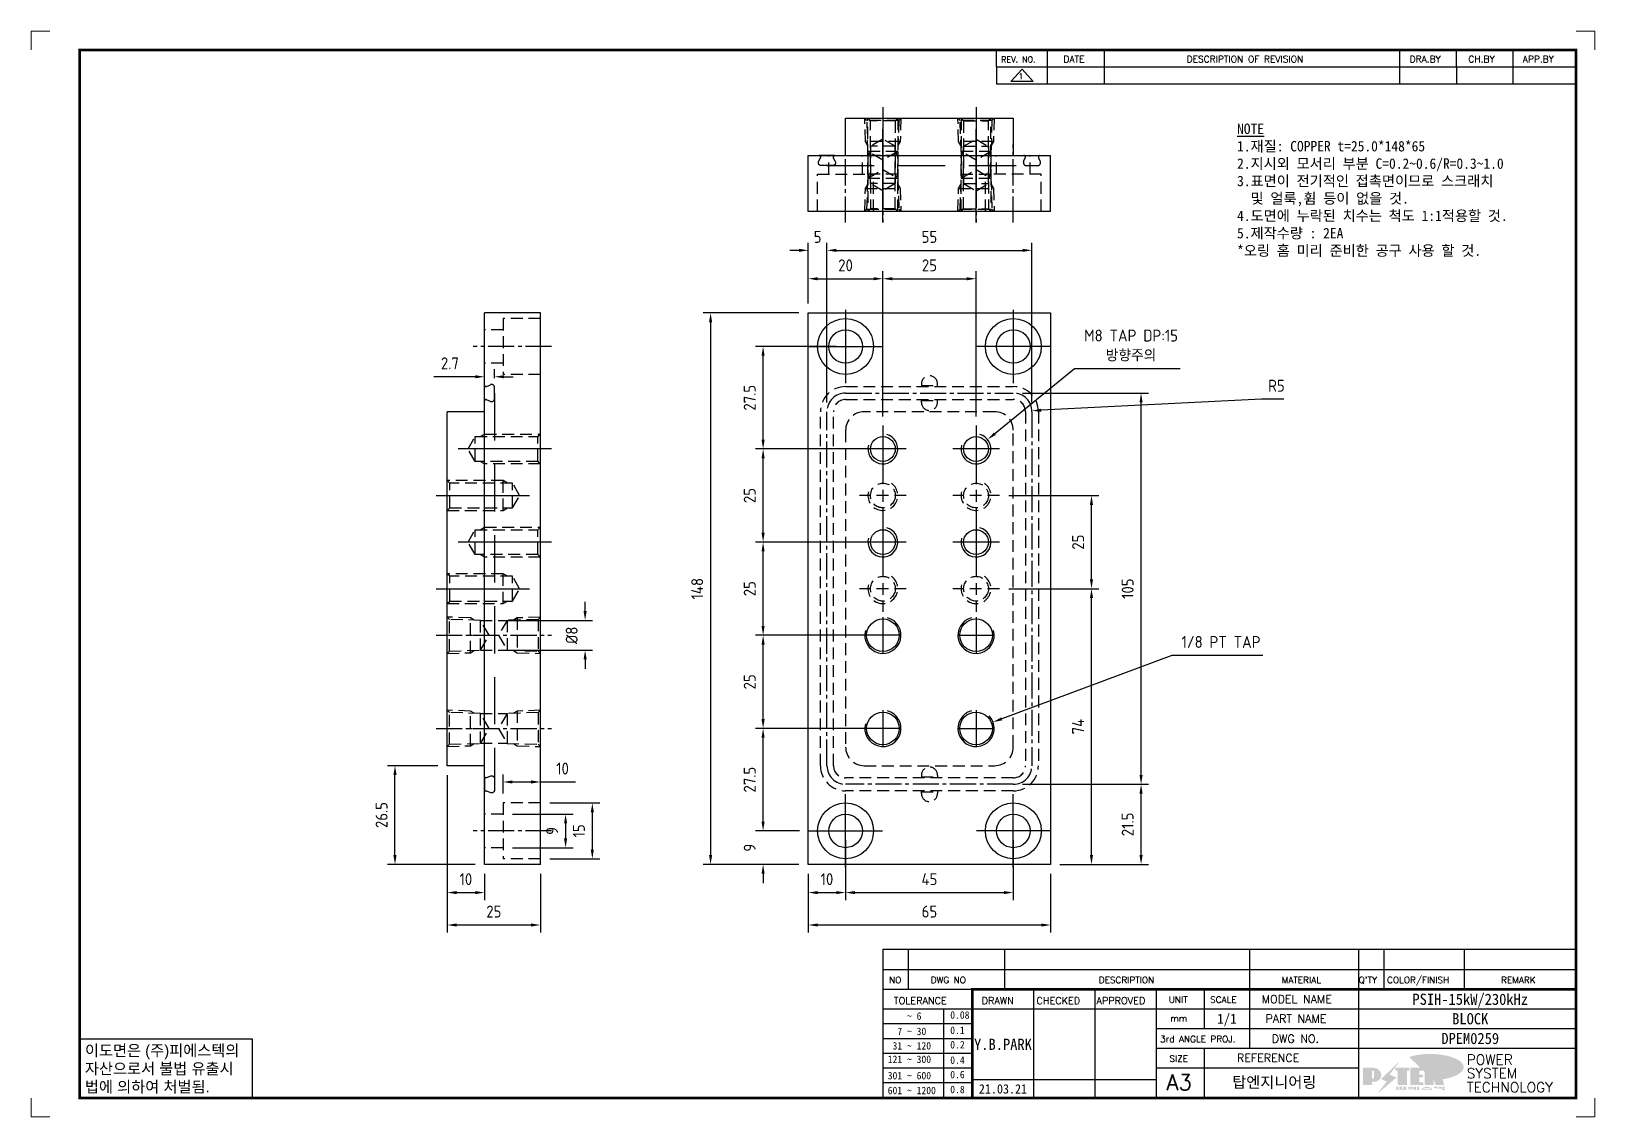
# Model space of a CAD drawing. Header units: millimetres. Extents: x -4251 to 2609, y -1673 to 4048.
# Drawn here: x -299.9 to 119.6, y -331.3 to -40 of the extents above; entities that cross this region are included whole.
import ezdxf
from ezdxf.enums import TextEntityAlignment as Align

# ---------------------------------------------------------------- set-up
doc = ezdxf.new("R2010")
doc.units = ezdxf.units.MM
for name, pattern in [('CENTER', [50.8, 31.75, -6.35, 6.35, -6.35]), ('CENTER1', [10, 7, -1, 1, -1]), ('HIDDEN2', [4.7625, 3.175, -1.5875]), ('HIDDENX2', [19.05, 12.7, -6.35])]:
    doc.linetypes.add(name, pattern=pattern)
for name, color, linetype in [('5_ALL_CURVES', 7, 'Continuous'), ('CENTER', 1, 'CENTER'), ('FORMAT-1', 7, 'Continuous'), ('line', 3, 'Continuous'), ('THIN', 3, 'Continuous')]:
    doc.layers.add(name, color=color, linetype=linetype)
doc.styles.add('h1', font='')
doc.styles.add('HAN', font='')
doc.styles.add('RC', font='simplex.shx')
doc.styles.add('ROMANT', font='simplex.shx')
doc.styles.add('RT', font='simplex.shx', dxfattribs={"oblique": 15})
doc.styles.get("Standard").update_dxf_attribs({"font": 'ISOCP.SHX', "bigfont": 'WHGTXT.SHX'})
doc.styles.get('h1').set_extended_font_data('New Gulim')
doc.styles.get('HAN').set_extended_font_data('GulimChe')
doc.dimstyles.new('PS-1', dxfattribs={"dimtxt": 3.2, "dimasz": 2.5, "dimexe": 2, "dimexo": 2.5, "dimgap": 2, "dimtad": 1, "dimtoh": 1, "dimrnd": 0.05, "dimzin": 12, "dimdsep": 46, "dimtxsty": 'Standard', "dimcen": 0, "dimclrt": 2, "dimazin": 3, "dimtfac": 1, "dimtofl": 0, "dimtmove": 0, "dimatfit": 3, "dimfxl": 0, "dimtolj": 1, "dimtzin": 0, "dimarcsym": 0})

msp = doc.modelspace()

# ---------------------------------------------------------------- texts
at = {"color": 2, "insert": (23.6072, -64.7385, -0.0001), "char_height": 2.800095, "attachment_point": 1, "style": 'HAN'}
msp.add_mtext_dynamic_manual_height_columns('{\\LNOTE\\P}1.재질: COPPER t=25.0*148*65\\P2.지시외 모서리 부분 C=0.2~0.6/R=0.3~1.0\\P3.표면이 전기적인 접촉면이므로 스크래치\\P  및 얼룩,휨 등이 없을 것.\\P4.도면에 누락된 치수는 척도 1:1적용할 것.\\P{\\C1;5.제작수량 : 2EA\\P*오링 홈 미리 준비한 공구 사용 할 것.}', width=794.617376, gutter_width=769.2954, heights=[449.7266], dxfattribs=at)

# ---------------------------------------------------------------- blocks, each defined once
blk = doc.blocks.new('re3')
at = {"color": 180}
for p, q in [((0, 0), (0, -4.55)), ((6.87, -0.64), (3.86, -3.91)), ((9.88, -3.91), (3.86, -3.91)), ((6.87, -0.64), (9.88, -3.91)), ((13.74, -4.55), (13.74, 0)), ((28.97, -4.55), (28.97, 0)), ((108.25, -4.55), (108.25, 0)), ((123.49, -4.55), (123.49, 0)), ((138.64, -4.55), (138.64, 0)), ((0, -4.55), (155.53, -4.55))]:
    blk.add_line(p, q, dxfattribs=at)
at = {"color": 2, "style": 'RC', "oblique": 15}
blk.add_attdef('REV.NO', text='', height=1.56, dxfattribs=at).set_placement((6.59, -2.56), align=Align.MIDDLE_CENTER)
blk.add_attdef('-1', text='', height=1.56, dxfattribs=at).set_placement((9.37, -1.66), align=Align.MIDDLE_LEFT)
at = {"color": 2, "style": 'HAN'}
for tag, p in [('REV.-DATE', (21.36, -2.28)), ('DRA.BY', (115.87, -2.28)), ('CH.BY', (131.07, -2.28)), ('APP.BY', (147.09, -2.28))]:
    blk.add_attdef(tag, text='', height=2.5, dxfattribs=at).set_placement(p, align=Align.MIDDLE_CENTER)
blk.add_attdef('DESCRIPTION-OF-REVISION', text='', height=2.5, dxfattribs=at).set_placement((31.61, -2.28), align=Align.MIDDLE_LEFT)
blk = doc.blocks.new('no3')
at = {"color": 180}
for p, q in [((0, 5.5), (0, 0)), ((0, 5.5), (186, 5.5)), ((6.79, 5.5), (6.79, 0)), ((32.74, 0.11), (32.74, 5.5)), ((98.4, 5.5), (98.4, 0)), ((127.61, 5.5), (127.61, 0)), ((134.43, 5.5), (134.43, 0)), ((155.98, 5.5), (155.98, 0))]:
    blk.add_line(p, q, dxfattribs=at)
at = {"color": 2, "style": 'HAN'}
for tag, p in [('PART-NO', (19.76, 2.75)), ('MATERIAL', (111.38, 2.75)), ("Q'TY", (131.02, 2.75)), ('COLOR/FINISH', (145.2, 2.75)), ('REMARK', (170.76, 2.75))]:
    blk.add_attdef(tag, text='', height=2.9, dxfattribs=at).set_placement(p, align=Align.MIDDLE_CENTER)
blk.add_attdef('DESCRIPTION', text='', height=2.9, dxfattribs=at).set_placement((34.51, 2.75), align=Align.MIDDLE_LEFT)
at = {"color": 2, "style": 'RT', "oblique": 15}
blk.add_attdef('NO', text='', height=1.74, dxfattribs=at).set_placement((3.38, 2.51), align=Align.MIDDLE_CENTER)
blk = doc.blocks.new('t3')
for p, q in [((0, 15.88), (46.25, 15.88)), ((0, 15.88), (0, 0)), ((46.25, 15.88), (46.25, 0)), ((0, 0), (46.25, 0))]:
    blk.add_line(p, q)
at = {"color": 1, "style": 'h1'}
for s, p in [('이도면은 (주)피에스텍의', (1.4, 11.29)), ('자산으로서 불법 유출시', (1.4, 6.41)), ('법에 의하여 처벌됨.', (1.4, 1.52))]:
    blk.add_text(s, height=3, dxfattribs=at).set_placement(p)
blk = doc.blocks.new('new LOGO')
at = {"layer": 'line'}
h = blk.add_hatch(color=1, dxfattribs=at)
h.paths.add_polyline_path([(41.5, 16.4), (54.3, 16.4, 1), (54.3, 82.9), (0, 82.9), (0, -0.1), (41.5, -0.1)])
h.paths.add_polyline_path([(41.5, 27.9), (41.5, 71.9), (43.6, 71.9, -0.414214), (54.6, 60.9), (54.6, 38.9, -0.414214), (43.6, 27.9)], flags=16)
h.paths.add_polyline_path([(214.7, 71.9), (227.5, 71.9), (227.5, 82.9), (159.7, 82.9), (159.7, 71.9), (172.5, 71.9), (172.5, -0.1), (214.7, -0.1)])
h.paths.add_polyline_path([(276, 37.4), (294.8, 37.4), (294.8, 49.1), (276, 49.1), (276, 71.9), (294.8, 71.9), (294.8, 82.9), (234.5, 82.9), (234.5, -0.1), (297, -0.1), (297, 10.9), (276, 10.9)])
h.paths.add_polyline_path([(347.2, 35.2), (359.7, -0.1), (400.5, -0.1), (379.6, 66.8), (399.7, 82.9), (380.6, 82.9), (347.2, 61.6), (347.2, 82.9), (305.5, 82.9), (305.5, -0.1), (347.2, -0.1)])
h = blk.add_hatch(color=250, dxfattribs=at)
h.paths.add_polyline_path([(44.5, 69.4), (46.6, 69.4, -0.129793), (52, 68, 0.221832), (43.6, 71.9), (41.5, 71.9), (41.5, 27.9), (43.6, 27.9, 0.02048), (44.5, 28)], flags=17)
h.paths.add_polyline_path([(44.5, 13.9), (57.3, 13.9, 0.72362), (77.1, 73.9, -0.679777), (54.3, 16.4), (41.5, 16.4), (41.5, -0.1), (3, -0.1), (3, -2.6), (44.5, -2.6)])
h.paths.add_polyline_path([(117.9, 14.2), (71.5, -44.4), (77.1, -39.6), (120.8, 15.6), (92, 28.9), (173.3, 106), (177.5, 111.4), (89.1, 27.6)])
h.paths.add_polyline_path([(162.7, 71.9), (162.7, 69.4), (172.5, 69.4), (172.5, 71.9)], flags=17)
h.paths.add_polyline_path([(217.7, 69.4), (230.5, 69.4), (230.5, 80.4), (227.5, 80.4), (227.5, 71.9), (214.7, 71.9), (214.7, -0.1), (175.5, -0.1), (175.5, -2.6), (217.7, -2.6)])
h.paths.add_polyline_path([(297.8, 46.6), (294.8, 46.6), (294.8, 37.4), (276, 37.4), (276, 10.9), (279, 10.9), (279, 34.9), (297.8, 34.9)])
h.paths.add_polyline_path([(300, 8.4), (297, 8.4), (297, -0.1), (237.5, -0.1), (237.5, -2.6), (300, -2.6)])
h.paths.add_polyline_path([(297.8, 80.4), (294.8, 80.4), (294.8, 71.9), (276, 71.9), (276, 49.1), (279, 49.1), (279, 69.4), (297.8, 69.4)])
h.paths.add_polyline_path([(350.2, 80.4), (347.2, 80.4), (347.2, 61.6), (350.2, 63.5)])
h.paths.add_polyline_path([(350.2, 26.7), (347.2, 35.2), (347.2, -0.1), (308.5, -0.1), (308.5, -2.6), (350.2, -2.6)])
h.paths.add_polyline_path([(402.7, 80.4), (396.5, 80.4), (379.6, 66.8), (400.5, -0.1), (361.8, -0.1), (362.7, -2.6), (403.5, -2.6), (382.6, 64.3)])
blk.add_hatch(color=5, dxfattribs=at).paths.add_polyline_path([(166.3, 35), (131, 49), (180.4, 112.7), (92, 28.9), (120.8, 15.6), (74.4, -43)])
h = blk.add_hatch(color=253, dxfattribs=at)
edge = h.paths.add_edge_path()
edge.add_ellipse((333.9, 86.4), major_axis=(-165.9, 0), ratio=0.39426, start_angle=111.51268, end_angle=334.46902)
edge.add_ellipse((314.1, 81.2), major_axis=(-153.7, 0), ratio=0.40699, start_angle=121.30662, end_angle=327.74369, ccw=False)
edge.add_line((394, 27.8), (394.7, 25.6))
h = blk.add_hatch(color=250, dxfattribs=at)
edge = h.paths.add_edge_path()
edge.add_ellipse((237.8, -17.6), major_axis=(-14.3, 0), ratio=0.526336, start_angle=192.2456, end_angle=269.07481)
edge.add_line((238.1, -10.1), (237.6, -10.1))
edge.add_ellipse((237.8, -17.6), major_axis=(-14.3, 0), ratio=0.526336, start_angle=270.92519, end_angle=449.07481)
edge.add_line((237.6, -25.1), (238.1, -25.1))
edge.add_ellipse((237.8, -17.6), major_axis=(-14.3, 0), ratio=0.526336, start_angle=450.92519, end_angle=527.7544)
edge.add_line((251.7, -19.2), (254.1, -19.2))
edge.add_line((254.1, -19.2), (254.1, -27.1))
edge.add_line((254.1, -27.1), (263.1, -27.1))
edge.add_line((263.1, -27.1), (263.1, -10.1))
edge.add_line((263.1, -10.1), (254.1, -10.1))
edge.add_line((254.1, -10.1), (254.1, -16))
edge.add_line((254.1, -16), (251.7, -16))
h.paths.add_polyline_path([(241, -16.4), (241, -18.7, -1), (234.4, -18.7), (234.4, -16.4, -1)], flags=16)
h.paths.add_polyline_path([(278.2, -10.1), (268.1, -10.1), (268.1, -27.1), (278.2, -27.1)])
h.paths.add_polyline_path([(310.3, -10.1), (310.3, -11.1, -0.157169), (289.3, -17.5), (294, -19.9, 0.128407), (316.3, -15.9, 0.128407), (338.6, -19.9), (343.3, -17.5, -0.157169), (322.2, -11.1), (322.2, -10.1)])
h.paths.add_polyline_path([(342.1, -25.1), (342.1, -22.3), (290.4, -22.3), (290.4, -25.1)])
h.paths.add_polyline_path([(352, -10.1), (352, -16.2, 0.414214), (354, -18.2), (378.7, -18.2), (378.7, -19.6), (390.2, -19.6), (390.2, -10.1), (378.7, -10.1), (378.7, -13.6), (374.7, -13.6), (374.7, -15.1), (378.7, -15.1), (378.7, -16.2), (364.7, -16.2), (364.7, -15.1), (371.2, -15.1), (371.2, -13.6), (364.7, -13.6), (364.7, -12.6), (374.7, -12.6), (374.7, -10.1)])
h.paths.add_polyline_path([(393.8, -10.1), (393.8, -19.6), (405, -19.6), (405, -10.1)])
h.paths.add_polyline_path([(405, -27.1), (405, -20.9), (356.8, -20.9), (356.8, -23), (391.8, -23), (391.8, -27.1)])
h.paths.add_polyline_path([(200.4, -10.1), (200.4, -22.3), (193.2, -22.3), (193.2, -12.6), (196.6, -12.6), (196.6, -10.1), (161, -10.1), (161, -12.6), (164.5, -12.6), (164.5, -22.3), (161, -22.3), (161, -25.1), (200.4, -25.1), (200.4, -27.1), (213.9, -27.1), (213.9, -10.1)])
h.paths.add_polyline_path([(182, -12.6), (175.6, -12.6), (175.6, -22.3), (182, -22.3)], flags=17)
blk = doc.blocks.new('format-3')
at = {"color": 3, "lineweight": 9}
for p, q in [((0, 286.3), (0, 291.3)), ((5, 291.3), (0, 291.3)), ((414.5, 291.3), (419.5, 291.3)), ((419.5, 286.3), (419.5, 291.3)), ((0, 5), (0, 0)), ((419.5, 5), (419.5, 0)), ((5, 0), (0, 0)), ((414.5, 0), (419.5, 0))]:
    blk.add_line(p, q, dxfattribs=at)
at = {"color": 180}
for p, q in [((258.97, 281.75), (258.97, 286.3)), ((272.71, 281.75), (272.71, 286.3)), ((287.94, 281.75), (287.94, 286.3)), ((367.22, 281.75), (367.22, 286.3)), ((382.45, 281.75), (382.45, 286.3)), ((397.61, 281.75), (397.61, 286.3)), ((258.97, 281.75), (414.5, 281.75)), ((228.5, 39.49), (228.5, 5)), ((228.5, 39.49), (414.5, 39.49)), ((235.29, 39.49), (235.29, 34.21)), ((261.24, 34.21), (261.24, 39.49)), ((326.9, 39.49), (326.9, 34.21)), ((356.11, 39.49), (356.11, 34.21)), ((362.93, 39.49), (362.93, 34.21)), ((384.48, 39.49), (384.48, 34.21)), ((228.5, 34.21), (252.48, 34.21)), ((268.96, 5), (268.96, 34.21)), ((285.45, 5), (285.45, 34.21)), ((301.94, 5), (301.94, 34.21)), ((314.72, 34.21), (314.72, 23.65)), ((326.9, 34.21), (326.9, 18.37)), ((356.11, 34.21), (356.11, 5)), ((228.5, 28.93), (252.48, 28.93)), ((244.89, 5.23), (244.89, 28.93)), ((252.48, 28.93), (414.5, 28.93)), ((228.5, 24.98), (252.48, 24.98)), ((228.5, 21.03), (252.48, 21.03)), ((301.94, 23.65), (414.5, 23.65)), ((228.5, 17.08), (252.48, 17.08)), ((301.94, 18.37), (414.5, 18.37)), ((314.72, 18.37), (314.72, 5)), ((228.5, 13.13), (252.48, 13.13)), ((301.94, 13.09), (356.11, 13.09)), ((228.5, 9.18), (252.48, 9.18)), ((252.48, 9.95), (301.94, 9.95))]:
    blk.add_line(p, q, dxfattribs=at)
at = {"const_width": 0.7}
blk.add_lwpolyline([(252.48, 5), (252.48, 34.21), (414.5, 34.21)], dxfattribs=at)
at = {"layer": 'FORMAT-1', "const_width": 0.7}
blk.add_lwpolyline([(13, 5), (13, 286.3), (414.5, 286.3), (414.5, 5)], close=True, dxfattribs=at)
blk.add_blockref('t3', (13, 5))
at = {"xscale": 0.05400000000000027, "yscale": 0.05400000000000027, "zscale": 0.05400000000000027}
blk.add_blockref('new LOGO', (357.35, 8.65), dxfattribs=at)
at = {"color": 2}
for s, height, style, p in [('REV. NO.', 1.56, 'RC', (260.23, 282.95)), ('DATE', 1.788, 'RC', (276.95, 282.94)), ('DESCRIPTION OF REVISION', 1.7875, 'RC', (309.98, 282.94)), ('DRA.BY', 1.788, 'RC', (369.83, 282.94)), ('CH.BY', 1.788, 'RC', (385.59, 282.94)), ('APP.BY', 1.788, 'RC', (400.18, 282.94)), ('COLOR/FINISH', 1.7424, 'RC', (363.8, 35.83)), ('NO', 1.742, 'RC', (230.16, 35.83)), ('DWG NO', 1.742, 'RC', (241.36, 35.83)), ('DESCRIPTION', 1.7424, 'RC', (286.43, 35.83)), ('MATERIAL', 1.742, 'RC', (335.52, 35.83)), ("Q'TY", 1.742, 'RC', (356.17, 35.83)), ('REMARK', 1.742, 'RC', (394.37, 35.83)), (' TOLERANCE', 1.9, 'RC', (230.11, 30.22)), ('DRAWN', 1.9, 'RC', (255, 30.22)), ('CHECKED', 1.9, 'RC', (269.71, 30.22)), ('APPROVED', 1.9, 'RC', (285.8, 30.22)), ('UNIT', 1.742, 'RC', (305.19, 30.55)), ('SCALE', 1.742, 'RC', (316.32, 30.55)), ('MODEL NAME', 2.178, 'RC', (330.12, 30.46)), ('    ~ 6', 2, 'HAN', (229.8, 26.03)), ('0.08', 2, 'HAN', (246.57, 26.31)), ('mm', 1.742, 'RC', (305.67, 25.56)), ('PART NAME', 2.178, 'RC', (331.17, 25.24)), ('  7 ~ 30', 2, 'HAN', (229.8, 21.91)), ('0.1', 2, 'HAN', (246.57, 22.2)), ('3rd ANGLE PROJ.', 1.7424, 'RC', (302.87, 19.97)), ('DWG NO.', 2.178, 'RC', (332.84, 19.85)), (' 31 ~ 120', 2, 'HAN', (229.8, 18.04)), ('0.2', 2, 'HAN', (246.57, 18.32)), ('REFERENCE', 2.178, 'RC', (323.52, 14.69)), ('121 ~ 300', 2, 'HAN', (229.8, 14.42)), ('0.4', 2, 'HAN', (246.57, 14.2)), ('SIZE', 1.742, 'RC', (305.39, 14.71)), ('301 ~ 600', 2, 'HAN', (229.8, 10.04)), ('0.6', 2, 'HAN', (246.57, 10.32)), ('601 ~ 1200', 2, 'HAN', (229.8, 6.05)), ('0.8', 2, 'HAN', (246.57, 6.33))]:
    blk.add_text(s, height=height, dxfattribs=dict(at, style=style)).set_placement(p)
at = {"style": 'ROMANT'}
for s, p in [('SYSTEM', (385.15, 10.31)), ('POWER', (385.15, 13.96)), ('TECHNOLOGY', (385.15, 6.56))]:
    blk.add_text(s, height=2.7, dxfattribs=at).set_placement(p)
at = {"color": 2, "lineweight": 25, "style": 'RC'}
blk.add_text('A3', height=4.182, dxfattribs=at).set_placement((304.61, 7.14))
at = {"style": 'HAN'}
for tag, height, p in [('MODEL-NAME', 3, (386.1, 31.53)), ('SCALE', 2.7, (320.81, 26.29)), ('PART-NAME', 3, (386.1, 26.29)), ('CH-BY', 3, (277.21, 19.44)), ('DWG-NO', 3, (386.1, 21.01)), ('DRA-BY', 3, (260.72, 19.44)), ('APP-BY', 3, (293.7, 19.44)), ('DRA-DATE', 2.5, (260.72, 7.47)), ('CH-DATE', 2.5, (277.21, 7.47)), ('APP-DATE', 2.5, (293.7, 7.47)), ('관련업체', 3, (333.52, 9.26))]:
    blk.add_attdef(tag, text='', height=height, dxfattribs=at).set_placement(p, align=Align.MIDDLE_CENTER)
blk = doc.blocks.new('*D976')
at = {"color": 0, "lineweight": -2}
for p, q in [((-81.43, -257.06), (-81.43, -273.11)), ((-91.43, -266.06), (-91.43, -273.11)), ((-88.93, -271.11), (-83.93, -271.11))]:
    blk.add_line(p, q, dxfattribs=at)
at = {"color": 0}
for points in [[(-88.93, -270.7), (-88.93, -271.53), (-91.43, -271.11)], [(-83.93, -270.7), (-83.93, -271.53), (-81.43, -271.11)]]:
    blk.add_solid(points, dxfattribs=at)
at = {"layer": 'DEFPOINTS', "color": 0}
for p in [(-81.43, -254.56), (-91.43, -263.56), (-81.43, -271.11)]:
    blk.add_point(p, dxfattribs=at)
at = {"color": 2, "insert": (-86.43, -267.51), "char_height": 3.2, "attachment_point": 5}
blk.add_mtext('\\A1;10', dxfattribs=at)
blk = doc.blocks.new('*D977')
at = {"color": 0, "lineweight": -2}
for p, q in [((-81.43, -257.06), (-81.43, -273.11)), ((-36.43, -257.06), (-36.43, -273.11)), ((-78.93, -271.11), (-38.93, -271.11))]:
    blk.add_line(p, q, dxfattribs=at)
at = {"color": 0}
for points in [[(-78.93, -270.7), (-78.93, -271.53), (-81.43, -271.11)], [(-38.93, -270.7), (-38.93, -271.53), (-36.43, -271.11)]]:
    blk.add_solid(points, dxfattribs=at)
at = {"layer": 'DEFPOINTS', "color": 0}
for p in [(-81.43, -254.56), (-36.43, -254.56), (-36.43, -271.11)]:
    blk.add_point(p, dxfattribs=at)
at = {"color": 2, "insert": (-58.93, -267.51), "char_height": 3.2, "attachment_point": 5}
blk.add_mtext('\\A1;45', dxfattribs=at)
blk = doc.blocks.new('*D978')
at = {"color": 0, "lineweight": -2}
for p, q in [((-91.43, -266.06), (-91.43, -281.81)), ((-26.43, -266.06), (-26.43, -281.81)), ((-88.93, -279.81), (-28.93, -279.81))]:
    blk.add_line(p, q, dxfattribs=at)
at = {"color": 0}
for points in [[(-88.93, -279.4), (-88.93, -280.23), (-91.43, -279.81)], [(-28.93, -279.4), (-28.93, -280.23), (-26.43, -279.81)]]:
    blk.add_solid(points, dxfattribs=at)
at = {"layer": 'DEFPOINTS', "color": 0}
for p in [(-91.43, -263.56), (-26.43, -263.56), (-26.43, -279.81)]:
    blk.add_point(p, dxfattribs=at)
at = {"color": 2, "insert": (-58.93, -276.21), "char_height": 3.2, "attachment_point": 5}
blk.add_mtext('\\A1;65', dxfattribs=at)
blk = doc.blocks.new('*D979')
at = {"color": 0, "lineweight": -2}
for p, q in [((-103.56, -252.06), (-103.56, -249.56)), ((-93.78, -254.56), (-105.56, -254.56)), ((-93.93, -263.56), (-105.56, -263.56)), ((-103.56, -266.06), (-103.56, -268.56))]:
    blk.add_line(p, q, dxfattribs=at)
at = {"color": 0}
for points in [[(-103.98, -252.06), (-103.15, -252.06), (-103.56, -254.56)], [(-103.98, -266.06), (-103.15, -266.06), (-103.56, -263.56)]]:
    blk.add_solid(points, dxfattribs=at)
at = {"layer": 'DEFPOINTS', "color": 0}
for p in [(-103.56, -254.56), (-91.28, -254.56), (-91.43, -263.56)]:
    blk.add_point(p, dxfattribs=at)
at = {"color": 2, "insert": (-107.16, -259.06), "char_height": 3.2, "attachment_point": 5, "rotation": 90}
blk.add_mtext('\\A1;9', dxfattribs=at)
blk = doc.blocks.new('*D980')
at = {"color": 0, "lineweight": -2}
for p, q in [((-73.93, -227.06), (-105.56, -227.06)), ((-103.56, -252.06), (-103.56, -229.56)), ((-93.78, -254.56), (-105.56, -254.56))]:
    blk.add_line(p, q, dxfattribs=at)
at = {"color": 0}
for points in [[(-103.98, -229.56), (-103.15, -229.56), (-103.56, -227.06)], [(-103.98, -252.06), (-103.15, -252.06), (-103.56, -254.56)]]:
    blk.add_solid(points, dxfattribs=at)
at = {"layer": 'DEFPOINTS', "color": 0}
for p in [(-103.56, -227.06), (-71.43, -227.06), (-91.28, -254.56)]:
    blk.add_point(p, dxfattribs=at)
at = {"color": 2, "insert": (-107.16, -240.81), "char_height": 3.2, "attachment_point": 5, "rotation": 90}
blk.add_mtext('\\A1;27.5', dxfattribs=at)
blk = doc.blocks.new('*D981')
at = {"color": 0, "lineweight": -2}
for p, q in [((-73.93, -202.06), (-105.56, -202.06)), ((-103.56, -224.56), (-103.56, -204.56)), ((-73.93, -227.06), (-105.56, -227.06))]:
    blk.add_line(p, q, dxfattribs=at)
at = {"color": 0}
for points in [[(-103.98, -204.56), (-103.15, -204.56), (-103.56, -202.06)], [(-103.98, -224.56), (-103.15, -224.56), (-103.56, -227.06)]]:
    blk.add_solid(points, dxfattribs=at)
at = {"layer": 'DEFPOINTS', "color": 0}
for p in [(-103.56, -202.06), (-71.43, -202.06), (-71.43, -227.06)]:
    blk.add_point(p, dxfattribs=at)
at = {"color": 2, "insert": (-107.16, -214.56), "char_height": 3.2, "attachment_point": 5, "rotation": 90}
blk.add_mtext('\\A1;25', dxfattribs=at)
blk = doc.blocks.new('*D982')
at = {"color": 0, "lineweight": -2}
for p, q in [((-73.93, -177.06), (-105.56, -177.06)), ((-103.56, -199.56), (-103.56, -179.56)), ((-73.93, -202.06), (-105.56, -202.06))]:
    blk.add_line(p, q, dxfattribs=at)
at = {"color": 0}
for points in [[(-103.98, -179.56), (-103.15, -179.56), (-103.56, -177.06)], [(-103.98, -199.56), (-103.15, -199.56), (-103.56, -202.06)]]:
    blk.add_solid(points, dxfattribs=at)
at = {"layer": 'DEFPOINTS', "color": 0}
for p in [(-103.56, -177.06), (-71.43, -177.06), (-71.43, -202.06)]:
    blk.add_point(p, dxfattribs=at)
at = {"color": 2, "insert": (-107.16, -189.56), "char_height": 3.2, "attachment_point": 5, "rotation": 90}
blk.add_mtext('\\A1;25', dxfattribs=at)
blk = doc.blocks.new('*D983')
at = {"color": 0, "lineweight": -2}
for p, q in [((-73.93, -152.06), (-105.56, -152.06)), ((-103.56, -174.56), (-103.56, -154.56)), ((-73.93, -177.06), (-105.56, -177.06))]:
    blk.add_line(p, q, dxfattribs=at)
at = {"color": 0}
for points in [[(-103.98, -154.56), (-103.15, -154.56), (-103.56, -152.06)], [(-103.98, -174.56), (-103.15, -174.56), (-103.56, -177.06)]]:
    blk.add_solid(points, dxfattribs=at)
at = {"layer": 'DEFPOINTS', "color": 0}
for p in [(-103.56, -152.06), (-71.43, -152.06), (-71.43, -177.06)]:
    blk.add_point(p, dxfattribs=at)
at = {"color": 2, "insert": (-107.16, -164.56), "char_height": 3.2, "attachment_point": 5, "rotation": 90}
blk.add_mtext('\\A1;25', dxfattribs=at)
blk = doc.blocks.new('*D984')
at = {"color": 0, "lineweight": -2}
for p, q in [((-83.93, -124.56), (-105.56, -124.56)), ((-103.56, -149.56), (-103.56, -127.06)), ((-73.93, -152.06), (-105.56, -152.06))]:
    blk.add_line(p, q, dxfattribs=at)
at = {"color": 0}
for points in [[(-103.98, -127.06), (-103.15, -127.06), (-103.56, -124.56)], [(-103.98, -149.56), (-103.15, -149.56), (-103.56, -152.06)]]:
    blk.add_solid(points, dxfattribs=at)
at = {"layer": 'DEFPOINTS', "color": 0}
for p in [(-103.56, -124.56), (-81.43, -124.56), (-71.43, -152.06)]:
    blk.add_point(p, dxfattribs=at)
at = {"color": 2, "insert": (-107.16, -138.31), "char_height": 3.2, "attachment_point": 5, "rotation": 90}
blk.add_mtext('\\A1;27.5', dxfattribs=at)
blk = doc.blocks.new('*D985')
at = {"color": 0, "lineweight": -2}
for p, q in [((-93.93, -115.56), (-119.65, -115.56)), ((-117.65, -118.06), (-117.65, -261.06)), ((-93.93, -263.56), (-119.65, -263.56))]:
    blk.add_line(p, q, dxfattribs=at)
at = {"color": 0}
for points in [[(-118.07, -118.06), (-117.23, -118.06), (-117.65, -115.56)], [(-118.07, -261.06), (-117.23, -261.06), (-117.65, -263.56)]]:
    blk.add_solid(points, dxfattribs=at)
at = {"layer": 'DEFPOINTS', "color": 0}
for p in [(-91.43, -115.56), (-117.65, -263.56), (-91.43, -263.56)]:
    blk.add_point(p, dxfattribs=at)
at = {"color": 2, "insert": (-121.25, -189.56), "char_height": 3.2, "attachment_point": 5, "rotation": 90}
blk.add_mtext('\\A1;148', dxfattribs=at)
blk = doc.blocks.new('*D990')
at = {"color": 0, "lineweight": -2}
for p, q in [((-188.31, -239.56), (-188.31, -273.11)), ((-178.31, -266.06), (-178.31, -273.11)), ((-185.81, -271.11), (-180.81, -271.11))]:
    blk.add_line(p, q, dxfattribs=at)
at = {"color": 0}
for points in [[(-185.81, -270.7), (-185.81, -271.53), (-188.31, -271.11)], [(-180.81, -270.7), (-180.81, -271.53), (-178.31, -271.11)]]:
    blk.add_solid(points, dxfattribs=at)
at = {"layer": 'DEFPOINTS', "color": 0}
for p in [(-188.31, -237.06), (-178.31, -263.56), (-178.31, -271.11)]:
    blk.add_point(p, dxfattribs=at)
at = {"color": 2, "insert": (-183.31, -267.51), "char_height": 3.2, "attachment_point": 5}
blk.add_mtext('\\A1;10', dxfattribs=at)
blk = doc.blocks.new('*D991')
at = {"color": 0, "lineweight": -2}
for p, q in [((-188.31, -239.56), (-188.31, -281.81)), ((-163.31, -266.06), (-163.31, -281.81)), ((-185.81, -279.81), (-165.81, -279.81))]:
    blk.add_line(p, q, dxfattribs=at)
at = {"color": 0}
for points in [[(-185.81, -279.4), (-185.81, -280.23), (-188.31, -279.81)], [(-165.81, -279.4), (-165.81, -280.23), (-163.31, -279.81)]]:
    blk.add_solid(points, dxfattribs=at)
at = {"layer": 'DEFPOINTS', "color": 0}
for p in [(-188.31, -237.06), (-163.31, -263.56), (-163.31, -279.81)]:
    blk.add_point(p, dxfattribs=at)
at = {"color": 2, "insert": (-175.81, -276.21), "char_height": 3.2, "attachment_point": 5}
blk.add_mtext('\\A1;25', dxfattribs=at)
blk = doc.blocks.new('*D992')
at = {"color": 0, "lineweight": -2}
for p, q in [((-190.81, -237.06), (-204.33, -237.06)), ((-202.33, -261.06), (-202.33, -239.56)), ((-180.81, -263.56), (-204.33, -263.56))]:
    blk.add_line(p, q, dxfattribs=at)
at = {"color": 0}
for points in [[(-202.75, -239.56), (-201.91, -239.56), (-202.33, -237.06)], [(-202.75, -261.06), (-201.91, -261.06), (-202.33, -263.56)]]:
    blk.add_solid(points, dxfattribs=at)
at = {"layer": 'DEFPOINTS', "color": 0}
for p in [(-202.33, -237.06), (-188.31, -237.06), (-178.31, -263.56)]:
    blk.add_point(p, dxfattribs=at)
at = {"color": 2, "insert": (-205.93, -250.31), "char_height": 3.2, "attachment_point": 5, "rotation": 90}
blk.add_mtext('\\A1;26.5', dxfattribs=at)
blk = doc.blocks.new('*D993')
at = {"color": 0, "lineweight": -2}
for p, q in [((-37.67, -189.56), (-13.45, -189.56)), ((-15.45, -261.06), (-15.45, -192.06)), ((-23.93, -263.56), (-13.45, -263.56))]:
    blk.add_line(p, q, dxfattribs=at)
at = {"color": 0}
for points in [[(-15.87, -192.06), (-15.03, -192.06), (-15.45, -189.56)], [(-15.87, -261.06), (-15.03, -261.06), (-15.45, -263.56)]]:
    blk.add_solid(points, dxfattribs=at)
at = {"layer": 'DEFPOINTS', "color": 0}
for p in [(-40.17, -189.56), (-15.45, -189.56), (-26.43, -263.56)]:
    blk.add_point(p, dxfattribs=at)
at = {"color": 2, "insert": (-19.05, -226.56), "char_height": 3.2, "attachment_point": 5, "rotation": 90}
blk.add_mtext('\\A1;74', dxfattribs=at)
blk = doc.blocks.new('*D994')
at = {"color": 0, "lineweight": -2}
for p, q in [((-37.67, -164.56), (-13.45, -164.56)), ((-15.45, -187.06), (-15.45, -167.06)), ((-37.67, -189.56), (-13.45, -189.56))]:
    blk.add_line(p, q, dxfattribs=at)
at = {"color": 0}
for points in [[(-15.87, -167.06), (-15.03, -167.06), (-15.45, -164.56)], [(-15.87, -187.06), (-15.03, -187.06), (-15.45, -189.56)]]:
    blk.add_solid(points, dxfattribs=at)
at = {"layer": 'DEFPOINTS', "color": 0}
for p in [(-40.17, -164.56), (-15.45, -164.56), (-40.17, -189.56)]:
    blk.add_point(p, dxfattribs=at)
at = {"color": 2, "insert": (-19.05, -177.06), "char_height": 3.2, "attachment_point": 5, "rotation": 90}
blk.add_mtext('\\A1;25', dxfattribs=at)
blk = doc.blocks.new('*D995')
at = {"color": 0, "lineweight": -2}
for p, q in [((-33.93, -242.06), (-0.15, -242.06)), ((-2.15, -261.06), (-2.15, -244.56)), ((-23.93, -263.56), (-0.15, -263.56))]:
    blk.add_line(p, q, dxfattribs=at)
at = {"color": 0}
for points in [[(-2.56, -244.56), (-1.73, -244.56), (-2.15, -242.06)], [(-2.56, -261.06), (-1.73, -261.06), (-2.15, -263.56)]]:
    blk.add_solid(points, dxfattribs=at)
at = {"layer": 'DEFPOINTS', "color": 0}
for p in [(-36.43, -242.06), (-2.15, -242.06), (-26.43, -263.56)]:
    blk.add_point(p, dxfattribs=at)
at = {"color": 2, "insert": (-5.75, -252.81), "char_height": 3.2, "attachment_point": 5, "rotation": 90}
blk.add_mtext('\\A1;21.5', dxfattribs=at)
blk = doc.blocks.new('*D996')
at = {"color": 0, "lineweight": -2}
for p, q in [((-33.93, -137.06), (-0.15, -137.06)), ((-2.15, -239.56), (-2.15, -139.56)), ((-33.93, -242.06), (-0.15, -242.06))]:
    blk.add_line(p, q, dxfattribs=at)
at = {"color": 0}
for points in [[(-2.56, -139.56), (-1.73, -139.56), (-2.15, -137.06)], [(-2.56, -239.56), (-1.73, -239.56), (-2.15, -242.06)]]:
    blk.add_solid(points, dxfattribs=at)
at = {"layer": 'DEFPOINTS', "color": 0}
for p in [(-36.43, -137.06), (-2.15, -137.06), (-36.43, -242.06)]:
    blk.add_point(p, dxfattribs=at)
at = {"color": 2, "insert": (-5.75, -189.56), "char_height": 3.2, "attachment_point": 5, "rotation": 90}
blk.add_mtext('\\A1;105', dxfattribs=at)
blk = doc.blocks.new('*D997')
at = {"color": 0, "lineweight": -2}
for p, q in [((-160.81, -247.06), (-147.38, -247.06)), ((-149.38, -259.56), (-149.38, -249.56)), ((-160.81, -262.06), (-147.38, -262.06))]:
    blk.add_line(p, q, dxfattribs=at)
at = {"color": 0}
for points in [[(-149.8, -249.56), (-148.97, -249.56), (-149.38, -247.06)], [(-149.8, -259.56), (-148.97, -259.56), (-149.38, -262.06)]]:
    blk.add_solid(points, dxfattribs=at)
at = {"layer": 'DEFPOINTS', "color": 0}
for p in [(-163.31, -247.06), (-149.38, -247.06), (-163.31, -262.06)]:
    blk.add_point(p, dxfattribs=at)
at = {"color": 2, "insert": (-152.98, -254.56), "char_height": 3.2, "attachment_point": 5, "rotation": 90}
blk.add_mtext('\\A1;15', dxfattribs=at)
blk = doc.blocks.new('*D998')
at = {"color": 0, "lineweight": -2}
for p, q in [((-170.81, -250.06), (-154.56, -250.06)), ((-156.56, -252.56), (-156.56, -256.56)), ((-170.81, -259.06), (-154.56, -259.06))]:
    blk.add_line(p, q, dxfattribs=at)
at = {"color": 0}
for points in [[(-156.98, -252.56), (-156.14, -252.56), (-156.56, -250.06)], [(-156.98, -256.56), (-156.14, -256.56), (-156.56, -259.06)]]:
    blk.add_solid(points, dxfattribs=at)
at = {"layer": 'DEFPOINTS', "color": 0}
for p in [(-173.31, -250.06), (-173.31, -259.06), (-156.56, -259.06)]:
    blk.add_point(p, dxfattribs=at)
at = {"color": 2, "insert": (-160.16, -254.56), "char_height": 3.2, "attachment_point": 5, "rotation": 90}
blk.add_mtext('\\A1;9', dxfattribs=at)
blk = doc.blocks.new('*D999')
at = {"color": 0, "lineweight": -2}
for p, q in [((-173.31, -244.56), (-173.31, -239.43)), ((-170.81, -241.43), (-165.81, -241.43)), ((-163.31, -244.56), (-163.31, -239.43)), ((-163.31, -241.43), (-153.93, -241.43))]:
    blk.add_line(p, q, dxfattribs=at)
at = {"color": 0}
for points in [[(-170.81, -241.01), (-170.81, -241.85), (-173.31, -241.43)], [(-165.81, -241.01), (-165.81, -241.85), (-163.31, -241.43)]]:
    blk.add_solid(points, dxfattribs=at)
at = {"layer": 'DEFPOINTS', "color": 0}
for p in [(-163.31, -241.43), (-173.31, -247.06), (-163.31, -247.06)]:
    blk.add_point(p, dxfattribs=at)
at = {"color": 2, "insert": (-157.37, -237.83), "char_height": 3.2, "attachment_point": 5}
blk.add_mtext('\\A1;10', dxfattribs=at)
blk = doc.blocks.new('*D1000')
at = {"color": 0, "lineweight": -2}
for p, q in [((-151.32, -195.56), (-151.32, -193.06)), ((-172.24, -198.06), (-149.32, -198.06)), ((-172.24, -206.06), (-149.32, -206.06)), ((-151.32, -208.56), (-151.32, -211.06))]:
    blk.add_line(p, q, dxfattribs=at)
at = {"color": 0}
for points in [[(-151.73, -195.56), (-150.9, -195.56), (-151.32, -198.06)], [(-151.73, -208.56), (-150.9, -208.56), (-151.32, -206.06)]]:
    blk.add_solid(points, dxfattribs=at)
at = {"layer": 'DEFPOINTS', "color": 0}
for p in [(-174.74, -198.06), (-151.32, -198.06), (-174.74, -206.06)]:
    blk.add_point(p, dxfattribs=at)
at = {"color": 2, "insert": (-154.92, -202.06), "char_height": 3.2, "attachment_point": 5, "rotation": 90}
blk.add_mtext('\\A1;%%C8', dxfattribs=at)
blk = doc.blocks.new('*D1001')
at = {"color": 0, "lineweight": -2}
for p, q in [((6.12, -207.46), (-39.53, -224.49)), ((30.49, -207.46), (6.12, -207.46))]:
    blk.add_line(p, q, dxfattribs=at)
blk.add_arc((-46.43, -227.06), 4.86, 15, 44.0141, dxfattribs=at)
at = {"color": 0}
blk.add_solid([(-39.67, -224.1), (-39.38, -224.88), (-41.87, -225.36)], dxfattribs=at)
at = {"layer": 'DEFPOINTS', "color": 0}
for p in [(-41.87, -225.36), (-50.98, -228.76)]:
    blk.add_point(p, dxfattribs=at)
at = {"color": 2, "insert": (19.31, -203.86), "char_height": 3.2, "attachment_point": 5}
blk.add_mtext('\\A1;1/8 PT TAP', dxfattribs=at)
blk = doc.blocks.new('*D1002')
at = {"color": 0, "lineweight": -2}
for p, q in [((-91.43, -113.06), (-91.43, -104.38)), ((-71.43, -143.31), (-71.43, -104.38)), ((-88.93, -106.38), (-73.93, -106.38))]:
    blk.add_line(p, q, dxfattribs=at)
at = {"color": 0}
for points in [[(-88.93, -105.97), (-88.93, -106.8), (-91.43, -106.38)], [(-73.93, -105.97), (-73.93, -106.8), (-71.43, -106.38)]]:
    blk.add_solid(points, dxfattribs=at)
at = {"layer": 'DEFPOINTS', "color": 0}
for p in [(-71.43, -106.38), (-91.43, -115.56), (-71.43, -145.81)]:
    blk.add_point(p, dxfattribs=at)
at = {"color": 2, "insert": (-81.43, -102.78), "char_height": 3.2, "attachment_point": 5}
blk.add_mtext('\\A1;20', dxfattribs=at)
blk = doc.blocks.new('*D1003')
at = {"color": 0, "lineweight": -2}
for p, q in [((-71.43, -143.31), (-71.43, -104.38)), ((-46.43, -143.31), (-46.43, -104.38)), ((-68.93, -106.38), (-48.93, -106.38))]:
    blk.add_line(p, q, dxfattribs=at)
at = {"color": 0}
for points in [[(-68.93, -105.97), (-68.93, -106.8), (-71.43, -106.38)], [(-48.93, -105.97), (-48.93, -106.8), (-46.43, -106.38)]]:
    blk.add_solid(points, dxfattribs=at)
at = {"layer": 'DEFPOINTS', "color": 0}
for p in [(-46.43, -106.38), (-71.43, -145.81), (-46.43, -145.81)]:
    blk.add_point(p, dxfattribs=at)
at = {"color": 2, "insert": (-58.93, -102.78), "char_height": 3.2, "attachment_point": 5}
blk.add_mtext('\\A1;25', dxfattribs=at)
blk = doc.blocks.new('*D1004')
at = {"color": 0, "lineweight": -2}
for p, q in [((-93.93, -98.76), (-96.43, -98.76)), ((-91.43, -113.06), (-91.43, -96.76)), ((-86.43, -139.56), (-86.43, -96.76)), ((-83.93, -98.76), (-81.43, -98.76))]:
    blk.add_line(p, q, dxfattribs=at)
at = {"color": 0}
for points in [[(-93.93, -98.34), (-93.93, -99.18), (-91.43, -98.76)], [(-83.93, -98.34), (-83.93, -99.18), (-86.43, -98.76)]]:
    blk.add_solid(points, dxfattribs=at)
at = {"layer": 'DEFPOINTS', "color": 0}
for p in [(-86.43, -98.76), (-91.43, -115.56), (-86.43, -142.06)]:
    blk.add_point(p, dxfattribs=at)
at = {"color": 2, "insert": (-88.93, -95.16), "char_height": 3.2, "attachment_point": 5}
blk.add_mtext('\\A1;5', dxfattribs=at)
blk = doc.blocks.new('*D1005')
at = {"color": 0, "lineweight": -2}
for p, q in [((-86.43, -139.56), (-86.43, -96.76)), ((-83.93, -98.76), (-33.93, -98.76)), ((-31.43, -139.56), (-31.43, -96.76))]:
    blk.add_line(p, q, dxfattribs=at)
at = {"color": 0}
for points in [[(-83.93, -98.34), (-83.93, -99.18), (-86.43, -98.76)], [(-33.93, -98.34), (-33.93, -99.18), (-31.43, -98.76)]]:
    blk.add_solid(points, dxfattribs=at)
at = {"layer": 'DEFPOINTS', "color": 0}
for p in [(-31.43, -98.76), (-86.43, -142.06), (-31.43, -142.06)]:
    blk.add_point(p, dxfattribs=at)
at = {"color": 2, "insert": (-58.93, -95.16), "char_height": 3.2, "attachment_point": 5}
blk.add_mtext('\\A1;55', dxfattribs=at)
blk = doc.blocks.new('*D1006')
at = {"color": 0, "lineweight": -2}
for p, q in [((-180.81, -132.68), (-191.87, -132.68)), ((-178.31, -132.42), (-178.31, -130.68)), ((-175.61, -133.06), (-175.61, -130.68)), ((-173.11, -132.68), (-170.61, -132.68))]:
    blk.add_line(p, q, dxfattribs=at)
at = {"color": 0}
for points in [[(-180.81, -132.27), (-180.81, -133.1), (-178.31, -132.68)], [(-173.11, -132.27), (-173.11, -133.1), (-175.61, -132.68)]]:
    blk.add_solid(points, dxfattribs=at)
at = {"layer": 'DEFPOINTS', "color": 0}
for p in [(-178.31, -132.68), (-178.31, -134.92), (-175.61, -135.56)]:
    blk.add_point(p, dxfattribs=at)
at = {"color": 2, "insert": (-187.59, -129.08), "char_height": 3.2, "attachment_point": 5}
blk.add_mtext('\\A1;2.7', dxfattribs=at)
blk = doc.blocks.new('*D1007')
at = {"color": 0, "lineweight": -2}
for p, q in [((-20, -130.6), (-41.38, -147.96)), ((8.34, -130.6), (-20, -130.6))]:
    blk.add_line(p, q, dxfattribs=at)
at = {"color": 0}
blk.add_solid([(-41.64, -147.64), (-41.12, -148.28), (-43.32, -149.54)], dxfattribs=at)
at = {"layer": 'DEFPOINTS', "color": 0}
for p in [(-43.32, -149.54), (-49.53, -154.58)]:
    blk.add_point(p, dxfattribs=at)
at = {"color": 2, "insert": (-4.83, -124.29), "char_height": 3.2, "attachment_point": 5}
blk.add_mtext('\\A1;M8 TAP DP:15\\P방향주의', dxfattribs=at)
blk = doc.blocks.new('A$C277B6F04')
at = {"color": 252, "linetype": 'HIDDEN2'}
for p, q in [((9.71, -3.12), (9.71, 4.88)), ((12.21, -2.44), (12.21, 4.21))]:
    blk.add_line(p, q, dxfattribs=at)
for points in [[(10.88, 4.21), (9.71, 4.88), (-5.29, 4.88)], [(-5.29, -3.12), (-4.61, -2.44), (-4.61, 4.21), (-5.29, 4.88)], [(-4.61, -2.44), (12.21, -2.44), (14.13, 0.88), (12.21, 4.21), (-4.61, 4.21)], [(-5.29, -3.12), (9.71, -3.12), (10.88, -2.44)]]:
    blk.add_lwpolyline(points, dxfattribs=at)
at = {"layer": 'CENTER', "color": 252}
blk.add_line((-8.29, 0.88), (16.79, 0.88), dxfattribs=at)
blk = doc.blocks.new('A$C4A8E0548')
at = {"color": 2, "linetype": 'HIDDENX2'}
for p, q in [((-2.23, 1.13), (-1.78, 2.14)), ((-2.14, 2.7), (2.14, 2.7)), ((-1.5, 0), (1.5, 0)), ((1.78, 2.14), (2.23, 1.13))]:
    blk.add_line(p, q, dxfattribs=at)
for centre, radius, start, end in [((-1.5, 0.8), 0.8, 156, 228.5904), ((-2.14, 2.3), 0.4, 336, 90), ((-1.5, 0.8), 0.8, 228.5904, 270), ((1.5, 0.8), 0.8, 270, 311.4096), ((2.14, 2.3), 0.4, 90, 204), ((1.5, 0.8), 0.8, 311.4096, 24)]:
    blk.add_arc(centre, radius, start, end, dxfattribs=at)
blk = doc.blocks.new('A$C45091BB4')
at = {"color": 2, "linetype": 'HIDDENX2'}
blk.add_line((2.7, 0), (2.7, -105), dxfattribs=at)
at = {"rotation": 90}
blk.add_blockref('A$C4A8E0548', (2.7, 0), dxfattribs=at)
at = {"xscale": -1, "rotation": 90}
blk.add_blockref('A$C4A8E0548', (2.7, -105), dxfattribs=at)
blk = doc.blocks.new('*D1290')
at = {"color": 0, "lineweight": -2}
for p, q in [((30.17, -138.68), (-28.94, -141.68)), ((36.15, -138.68), (30.17, -138.68))]:
    blk.add_line(p, q, dxfattribs=at)
at = {"color": 0}
blk.add_solid([(-28.96, -141.26), (-28.92, -142.1), (-31.43, -141.81)], dxfattribs=at)
at = {"layer": 'DEFPOINTS', "color": 0}
for p in [(-36.43, -142.06, 0), (-31.43, -141.81, 0)]:
    blk.add_point(p, dxfattribs=at)
at = {"color": 2, "insert": (34.16, -135.08), "char_height": 3.2, "attachment_point": 5}
blk.add_mtext('\\A1;R5', dxfattribs=at)

# ---------------------------------------------------------------- dimensions: what is measured, and where the dimension line sits
for base, p1, p2, picture, middle in [((-86.4271, -98.7604), (-91.4271, -115.5593), (-86.4271, -142.0593), '*D1004', (-88.9271, -98.7604)), ((-163.3113, -241.4303), (-173.3113, -247.0593), (-163.3113, -247.0593), '*D999', (-157.3701, -241.4303))]:
    dim = msp.add_linear_dim(base=base, p1=p1, p2=p2, dimstyle='PS-1')
    dim.commit()
    dim.dimension.update_dxf_attribs({"geometry": picture, "text_midpoint": middle, "dimtype": 160})
for base, p1, p2, picture, middle in [((-31.4271, -98.7604), (-86.4271, -142.0593), (-31.4271, -142.0593), '*D1005', (-58.9271, -95.1604)), ((-46.4271, -106.382), (-71.4271, -145.8061), (-46.4271, -145.8061), '*D1003', (-58.9271, -102.7817)), ((-36.4271, -271.1121), (-81.4271, -254.5593), (-36.4271, -254.5593), '*D977', (-58.9271, -267.5121))]:
    dim = msp.add_linear_dim(base=base, p1=p1, p2=p2, dimstyle='PS-1', override={"dimtmove": 1})
    dim.commit()
    dim.dimension.update_dxf_attribs({"geometry": picture, "text_midpoint": middle})
for base, p1, p2, picture, middle in [((-71.4271, -106.382), (-91.4271, -115.5593), (-71.4271, -145.8061), '*D1002', (-81.4271, -102.7817)), ((-178.3113, -132.6838), (-175.6113, -135.564), (-178.3113, -134.9183), '*D1006', (-187.592, -129.0834)), ((-178.3113, -271.1121), (-188.3113, -237.0593), (-178.3113, -263.5593), '*D990', (-183.3113, -267.5121)), ((-163.3113, -279.8142), (-188.3113, -237.0593), (-163.3113, -263.5593), '*D991', (-175.8113, -276.2138)), ((-81.4271, -271.1121), (-91.4271, -263.5593), (-81.4271, -254.5593), '*D976', (-86.4271, -267.5121)), ((-26.4271, -279.8142), (-91.4271, -263.5593), (-26.4271, -263.5593), '*D978', (-58.9271, -276.2142))]:
    dim = msp.add_linear_dim(base=base, p1=p1, p2=p2, dimstyle='PS-1')
    dim.commit()
    dim.dimension.update_dxf_attribs({"geometry": picture, "text_midpoint": middle})
for base, p1, p2, picture, middle in [((-117.6487, -263.5593), (-91.4271, -115.5593), (-91.4271, -263.5593), '*D985', (-121.2487, -189.5593)), ((-2.1464, -137.0593), (-36.4271, -242.0593), (-36.4271, -137.0593), '*D996', (-5.7464, -189.5593)), ((-15.4496, -164.5593), (-40.174, -189.5593), (-40.174, -164.5593), '*D994', (-19.05, -177.0593)), ((-15.4496, -189.5593), (-26.4271, -263.5593), (-40.174, -189.5593), '*D993', (-19.0496, -226.5593)), ((-202.3294, -237.0593), (-178.3113, -263.5593), (-188.3113, -237.0593), '*D992', (-205.9297, -250.3093)), ((-2.1464, -242.0593), (-26.4271, -263.5593), (-36.4271, -242.0593), '*D995', (-5.7467, -252.8093)), ((-149.3846, -247.0593), (-163.3113, -262.0593), (-163.3113, -247.0593), '*D997', (-152.9846, -254.5593)), ((-156.56, -259.0593), (-173.3113, -250.0593), (-173.3113, -259.0593), '*D998', (-160.16, -254.5593)), ((-103.5638, -254.5593), (-91.4271, -263.5593), (-91.2849, -254.5593), '*D979', (-107.1638, -259.0593))]:
    dim = msp.add_linear_dim(base=base, p1=p1, p2=p2, angle=90, dimstyle='PS-1')
    dim.commit()
    dim.dimension.update_dxf_attribs({"geometry": picture, "text_midpoint": middle})
for p1, p2, text, picture, middle in [((-49.532, -154.5811), (-43.3222, -149.5375), 'M8 TAP DP:15\\P방향주의', '*D1007', (-4.8302, -130.5979)), ((-50.9844, -228.7591), (-41.8698, -225.3594), '1/8 PT TAP', '*D1001', (19.3082, -207.4592))]:
    dim = msp.add_diameter_dim_2p(p1=p1, p2=p2, text=text, dimstyle='PS-1')
    dim.commit()
    dim.dimension.update_dxf_attribs({"geometry": picture, "text_midpoint": middle, "dimtype": 163})
for base, p1, p2, picture, middle in [((-103.5638, -124.5593), (-71.4271, -152.0593), (-81.4271, -124.5593), '*D984', (-107.1641, -138.3093)), ((-103.5638, -152.0593), (-71.4271, -177.0593), (-71.4271, -152.0593), '*D983', (-107.1641, -164.5593)), ((-103.5638, -177.0593), (-71.4271, -202.0593), (-71.4271, -177.0593), '*D982', (-107.1641, -189.5593)), ((-103.5638, -202.0593), (-71.4271, -227.0593), (-71.4271, -202.0593), '*D981', (-107.1641, -214.5593)), ((-103.5638, -227.0593), (-91.2849, -254.5593), (-71.4271, -227.0593), '*D980', (-107.1641, -240.8093))]:
    dim = msp.add_linear_dim(base=base, p1=p1, p2=p2, angle=90, dimstyle='PS-1', override={"dimtmove": 1})
    dim.commit()
    dim.dimension.update_dxf_attribs({"geometry": picture, "text_midpoint": middle})
dim = msp.add_radius_dim(center=(-36.4271, -142.0593), mpoint=(-31.4335, -141.8062), dimstyle='PS-1')
dim.commit()
dim.dimension.update_dxf_attribs({"geometry": '*D1290', "text_midpoint": (30.174, -138.6837, 0), "dimtype": 164})
dim = msp.add_linear_dim(base=(-151.3172, -198.0593), p1=(-174.7382, -206.0593), p2=(-174.7382, -198.0593), angle=90, text='%%C<>', dimstyle='PS-1')
dim.commit()
dim.dimension.update_dxf_attribs({"geometry": '*D1000', "text_midpoint": (-151.3172, -202.0593), "dimtype": 160})

# ---------------------------------------------------------------- linework, layer by layer
at = {"color": 1, "linetype": 'CENTER1'}
for p, q in [((-71.4271, -60.3308), (-71.4271, -91.3308)), ((-46.4271, -60.3308), (-46.4271, -91.3308)), ((-81.4271, -91.3308), (-81.4271, -70.3308)), ((-36.4271, -91.3308), (-36.4271, -70.3308)), ((-160.3113, -124.5593), (-181.3113, -124.5593)), ((-191.3113, -202.0593), (-160.3113, -202.0593)), ((-191.3113, -227.0593), (-160.3113, -227.0593)), ((-160.3113, -254.5593), (-181.3113, -254.5593))]:
    msp.add_line(p, q, dxfattribs=at)
at = {"color": 1}
for p, q in [((-81.4271, -73.3308), (-81.4271, -63.3308)), ((-81.4271, -63.3308), (-36.4271, -63.3308)), ((-36.4271, -63.3308), (-36.4271, -73.3308)), ((-91.4271, -88.3308), (-91.4271, -73.3308)), ((-91.4271, -73.3308), (-26.4271, -73.3308)), ((-26.4271, -88.3308), (-26.4271, -73.3308)), ((-178.3113, -263.5593), (-178.3113, -115.5593)), ((-163.3113, -115.5593), (-178.3113, -115.5593)), ((-163.3113, -263.5593), (-163.3113, -115.5593)), ((-188.3113, -237.0593), (-188.3113, -142.0593)), ((-178.3113, -142.0593), (-188.3113, -142.0593)), ((-178.3113, -237.0593), (-188.3113, -237.0593)), ((-163.3113, -263.5593), (-178.3113, -263.5593))]:
    msp.add_line(p, q, dxfattribs=at)
at = {"color": 2, "linetype": 'HIDDEN2'}
for p, q in [((-66.7568, -69.5308), (-76.0973, -69.5308)), ((-41.7568, -69.5308), (-51.0973, -69.5308)), ((-85.9271, -78.3308), (-85.9271, -73.3308)), ((-76.9271, -78.3308), (-76.9271, -73.3308)), ((-67.4228, -72.2521), (-75.4313, -72.2521)), ((-75.4271, -72.2521), (-75.4271, -79.4095)), ((-67.4271, -72.2521), (-67.4271, -79.4095)), ((-42.4228, -72.2521), (-50.4313, -72.2521)), ((-50.4271, -72.2521), (-50.4271, -79.4095)), ((-42.4271, -72.2521), (-42.4271, -79.4095)), ((-40.9271, -78.3308), (-40.9271, -73.3308)), ((-31.9271, -78.3308), (-31.9271, -73.3308)), ((-88.9271, -88.3308), (-88.9271, -78.3308)), ((-88.9271, -78.3308), (-73.9271, -78.3308)), ((-75.4313, -79.4095), (-67.4228, -79.4095)), ((-73.9271, -88.3308), (-73.9271, -78.3308)), ((-50.4313, -79.4095), (-42.4228, -79.4095)), ((-43.9271, -88.3308), (-43.9271, -78.3308)), ((-28.9271, -78.3308), (-43.9271, -78.3308)), ((-28.9271, -88.3308), (-28.9271, -78.3308)), ((-76.0973, -82.1308), (-66.7568, -82.1308)), ((-51.0973, -82.1308), (-41.7568, -82.1308)), ((-163.3113, -117.0593), (-173.3113, -117.0593)), ((-173.3113, -117.0593), (-173.3113, -132.0593)), ((-173.3113, -120.0593), (-178.3113, -120.0593)), ((-173.3113, -129.0593), (-178.3113, -129.0593)), ((-163.3113, -132.0593), (-173.3113, -132.0593)), ((-71.4271, -158.3061), (-71.4271, -170.8124)), ((-46.4271, -158.3061), (-46.4271, -170.8124)), ((-65.174, -164.5593), (-77.6802, -164.5593)), ((-40.174, -164.5593), (-52.6802, -164.5593)), ((-71.4271, -183.3061), (-71.4271, -195.8124)), ((-46.4271, -183.3061), (-46.4271, -195.8124)), ((-65.174, -189.5593), (-77.6802, -189.5593)), ((-40.174, -189.5593), (-52.6802, -189.5593)), ((-182.1113, -206.7295), (-182.1113, -197.389)), ((-179.39, -206.0635), (-179.39, -198.055)), ((-179.39, -198.0593), (-172.2326, -198.0593)), ((-172.2326, -198.055), (-172.2326, -206.0635)), ((-169.5113, -197.389), (-169.5113, -206.7295)), ((-179.39, -206.0593), (-172.2326, -206.0593)), ((-182.1113, -231.7295), (-182.1113, -222.389)), ((-179.39, -231.0635), (-179.39, -223.055)), ((-179.39, -223.0593), (-172.2326, -223.0593)), ((-172.2326, -223.055), (-172.2326, -231.0635)), ((-169.5113, -222.389), (-169.5113, -231.7295)), ((-179.39, -231.0593), (-172.2326, -231.0593)), ((-163.3113, -247.0593), (-173.3113, -247.0593)), ((-173.3113, -247.0593), (-173.3113, -262.0593)), ((-173.3113, -250.0593), (-178.3113, -250.0593)), ((-173.3113, -259.0593), (-178.3113, -259.0593)), ((-163.3113, -262.0593), (-173.3113, -262.0593))]:
    msp.add_line(p, q, dxfattribs=at)
at = {"color": 2, "linetype": 'HIDDENX2'}
msp.add_line((-86.4271, -76.0308), (-31.4271, -76.0308), dxfattribs=at)
at = {"color": 250, "linetype": 'HIDDEN2'}
for p, q in [((-61.0771, -134.5593), (-61.0771, -135.3183)), ((-61.0771, -135.0349), (-56.7771, -135.0349)), ((-56.7771, -135.3183), (-56.7771, -134.5593)), ((-61.0771, -139.5593), (-61.0771, -138.8002)), ((-61.0771, -139.0837), (-56.7771, -139.0837)), ((-56.7771, -139.5593), (-56.7771, -138.8002)), ((-61.0771, -239.5592), (-61.0771, -240.3183)), ((-61.0771, -240.0348), (-56.7771, -240.0348)), ((-56.7771, -239.5592), (-56.7771, -240.3183)), ((-61.0771, -244.5592), (-61.0771, -243.8002)), ((-61.0771, -244.0836), (-56.7771, -244.0836)), ((-56.7771, -243.8002), (-56.7771, -244.5592))]:
    msp.add_line(p, q, dxfattribs=at)
at = {"color": 2, "linetype": 'HIDDEN2'}
for points in [[(-75.4832, -70.5945), (-76.0973, -69.5308), (-76.2911, -63.3308)], [(-66.5631, -63.3308), (-67.1627, -63.9304), (-75.6915, -63.9304), (-76.2911, -63.3308)], [(-67.1627, -63.9304), (-67.4228, -72.2521), (-71.4271, -74.564), (-75.4313, -72.2521), (-75.6915, -63.9304)], [(-66.5631, -63.3308), (-66.7568, -69.5308), (-67.371, -70.5945)], [(-50.4832, -70.5945), (-51.0973, -69.5308), (-51.2911, -63.3308)], [(-41.5631, -63.3308), (-42.1627, -63.9304), (-50.6915, -63.9304), (-51.2911, -63.3308)], [(-42.1627, -63.9304), (-42.4228, -72.2521), (-46.4271, -74.564), (-50.4313, -72.2521), (-50.6915, -63.9304)], [(-41.5631, -63.3308), (-41.7568, -69.5308), (-42.371, -70.5945)], [(-75.6915, -87.7312), (-75.4313, -79.4095), (-71.4271, -77.0976), (-67.4228, -79.4095), (-67.1627, -87.7312)], [(-50.6915, -87.7312), (-50.4313, -79.4095), (-46.4271, -77.0976), (-42.4228, -79.4095), (-42.1627, -87.7312)], [(-76.2911, -88.3308), (-76.0973, -82.1308), (-75.4832, -81.0672)], [(-67.371, -81.0672), (-66.7568, -82.1308), (-66.5631, -88.3308)], [(-51.2911, -88.3308), (-51.0973, -82.1308), (-50.4832, -81.0672)], [(-42.371, -81.0672), (-41.7568, -82.1308), (-41.5631, -88.3308)], [(-76.2911, -88.3308), (-75.6915, -87.7312), (-67.1627, -87.7312), (-66.5631, -88.3308)], [(-51.2911, -88.3308), (-50.6915, -87.7312), (-42.1627, -87.7312), (-41.5631, -88.3308)], [(-181.0477, -198.0032), (-182.1113, -197.389), (-188.3113, -197.1953)], [(-188.3113, -206.9233), (-187.7118, -206.3237), (-187.7118, -197.7948), (-188.3113, -197.1953)], [(-187.7118, -206.3237), (-179.39, -206.0635), (-177.0782, -202.0593), (-179.39, -198.055), (-187.7118, -197.7948)], [(-163.9109, -197.7948), (-172.2326, -198.055), (-174.5445, -202.0593), (-172.2326, -206.0635), (-163.9109, -206.3237)], [(-163.3113, -197.1953), (-169.5113, -197.389), (-170.575, -198.0032)], [(-163.3113, -197.1953), (-163.9109, -197.7948), (-163.9109, -206.3237), (-163.3113, -206.9233)], [(-188.3113, -206.9233), (-182.1113, -206.7295), (-181.0477, -206.1154)], [(-170.575, -206.1154), (-169.5113, -206.7295), (-163.3113, -206.9233)], [(-181.0477, -223.0032), (-182.1113, -222.389), (-188.3113, -222.1953)], [(-188.3113, -231.9233), (-187.7118, -231.3237), (-187.7118, -222.7948), (-188.3113, -222.1953)], [(-163.3113, -222.1953), (-169.5113, -222.389), (-170.575, -223.0032)], [(-163.3113, -222.1953), (-163.9109, -222.7948), (-163.9109, -231.3237), (-163.3113, -231.9233)], [(-187.7118, -231.3237), (-179.39, -231.0635), (-177.0782, -227.0593), (-179.39, -223.055), (-187.7118, -222.7948)], [(-163.9109, -222.7948), (-172.2326, -223.055), (-174.5445, -227.0593), (-172.2326, -231.0635), (-163.9109, -231.3237)], [(-188.3113, -231.9233), (-182.1113, -231.7295), (-181.0477, -231.1154)], [(-170.575, -231.1154), (-169.5113, -231.7295), (-163.3113, -231.9233)]]:
    msp.add_lwpolyline(points, dxfattribs=at)
at = {"color": 1}
msp.add_lwpolyline([(-26.4271, -88.3308), (-91.4271, -88.3308)], dxfattribs=at)
msp.add_lwpolyline([(-26.4271, -115.5593), (-26.4271, -263.5593), (-91.4271, -263.5593), (-91.4271, -115.5593)], close=True, dxfattribs=at)
at = {"color": 2, "linetype": 'HIDDEN2'}
for points in [[(-81.4271, -243.7993, -0.41421356), (-88.1671, -237.0593), (-88.1671, -142.0593, -0.41421356), (-81.4271, -135.3193), (-36.4271, -135.3193, -0.41421356), (-29.6871, -142.0593), (-29.6871, -237.0593, -0.41421356), (-36.4271, -243.7993)], [(-81.4271, -240.3193, -0.41421356), (-84.6871, -237.0593), (-84.6871, -142.0593, -0.41421356), (-81.4271, -138.7993), (-36.4271, -138.7993, -0.41421356), (-33.1671, -142.0593), (-33.1671, -237.0593, -0.41421356), (-36.4271, -240.3193)], [(-76.4271, -237.0593), (-41.4271, -237.0593, 0.41421356), (-36.4271, -232.0593), (-36.4271, -147.0593, 0.41421356), (-41.4271, -142.0593), (-76.4271, -142.0593, 0.41421356), (-81.4271, -147.0593), (-81.4271, -232.0593, 0.41421356)]]:
    msp.add_lwpolyline(points, format="xyb", close=True, dxfattribs=at)
at = {"color": 1}
for centre, radius in [((-81.4271, -124.5593), 7.5), ((-36.4271, -124.5593), 7.5), ((-81.4271, -124.5593), 4.5), ((-36.4271, -124.5593), 4.5), ((-81.4271, -254.5593), 7.5), ((-36.4271, -254.5593), 7.5), ((-81.4271, -254.5593), 4.5), ((-36.4271, -254.5593), 4.5)]:
    msp.add_circle(centre, radius, dxfattribs=at)
for centre, radius in [((-71.4271, -152.0593), 3.3234), ((-46.4271, -152.0593), 3.3234), ((-71.4271, -177.0593), 3.3234), ((-46.4271, -177.0593), 3.3234), ((-71.4271, -202.0593), 4.373), ((-46.4271, -202.0593), 4.373), ((-71.4271, -227.0593), 4.373), ((-46.4271, -227.0593), 4.373)]:
    msp.add_circle(centre, radius)
at = {"color": 2, "linetype": 'HIDDEN2'}
for centre in [(-71.4271, -164.5593), (-46.4271, -164.5593), (-71.4271, -189.5593), (-46.4271, -189.5593)]:
    msp.add_circle(centre, 3.3234, dxfattribs=at)
at = {"color": 250, "linetype": 'HIDDEN2'}
for centre, start, end in [((-58.9271, -134.5593), 0, 180), ((-58.9271, -139.5593), 180, 0), ((-58.9271, -239.5592), 0, 180), ((-58.9271, -244.5592), 180, 0)]:
    msp.add_arc(centre, 2.15, start, end, dxfattribs=at)
at = {"color": 2, "linetype": 'HIDDEN2'}
for centre in [(-71.4271, -164.5593), (-46.4271, -164.5593), (-71.4271, -189.5593), (-46.4271, -189.5593)]:
    msp.add_arc(centre, 4, 165, 75, dxfattribs=at)
at = {"layer": '5_ALL_CURVES', "color": 1, "linetype": 'CENTER1'}
msp.add_lwpolyline([(-81.4271, -242.0593, -0.41421356), (-86.4271, -237.0593), (-86.4271, -142.0593, -0.41421356), (-81.4271, -137.0593), (-36.4271, -137.0593, -0.41421356), (-31.4271, -142.0593), (-31.4271, -237.0593, -0.41421356), (-36.4271, -242.0593), (-81.4271, -242.0593)], format="xyb", dxfattribs=at)
at = {"layer": 'CENTER'}
for p, q in [((-71.4271, -68.3308), (-71.4271, -70.1308)), ((-46.4271, -68.3308), (-46.4271, -70.1308)), ((-81.4271, -114.7014), (-81.4271, -134.4171)), ((-36.4271, -114.7014), (-36.4271, -134.4171)), ((-91.2849, -124.5593), (-71.5692, -124.5593)), ((-26.5692, -124.5593), (-46.2849, -124.5593)), ((-71.4271, -145.8061), (-71.4271, -158.3124)), ((-46.4271, -145.8061), (-46.4271, -158.3124)), ((-65.174, -152.0593), (-77.6802, -152.0593)), ((-40.174, -152.0593), (-52.6802, -152.0593)), ((-71.4271, -170.8061), (-71.4271, -183.3124)), ((-46.4271, -170.8061), (-46.4271, -183.3124)), ((-65.174, -177.0593), (-77.6802, -177.0593)), ((-40.174, -177.0593), (-52.6802, -177.0593)), ((-71.4271, -197.1953), (-71.4271, -206.9233)), ((-46.4271, -197.1953), (-46.4271, -206.9233)), ((-183.3113, -202.0593), (-181.5113, -202.0593)), ((-66.5631, -202.0593), (-76.2911, -202.0593)), ((-51.2911, -202.0593), (-41.5631, -202.0593)), ((-71.4271, -222.1953), (-71.4271, -231.9233)), ((-46.4271, -222.1953), (-46.4271, -231.9233)), ((-183.3113, -227.0593), (-181.5113, -227.0593)), ((-66.5631, -227.0593), (-76.2911, -227.0593)), ((-51.2911, -227.0593), (-41.5631, -227.0593)), ((-81.4271, -264.4171), (-81.4271, -244.7014)), ((-36.4271, -264.4171), (-36.4271, -244.7014)), ((-91.2849, -254.5593), (-71.5692, -254.5593)), ((-26.5692, -254.5593), (-46.2849, -254.5593))]:
    msp.add_line(p, q, dxfattribs=at)
at = {"layer": 'THIN'}
for centre, radius, start, end in [((-71.4271, -152.0593), 4, 165, 75), ((-46.4271, -152.0593), 4, 165, 75), ((-71.4271, -177.0593), 4, 165, 75), ((-46.4271, -177.0593), 4, 165, 75), ((-71.4271, -202.0593), 4.864, 165, 75), ((-46.4271, -202.0593), 4.864, 105, 15), ((-71.4271, -227.0593), 4.864, 165, 75), ((-46.4271, -227.0593), 4.864, 105, 15)]:
    msp.add_arc(centre, radius, start, end, dxfattribs=at)

# ---------------------------------------------------------------- block references
ref = msp.add_blockref('format-3', (-299.9233, -331.2667, 0))
ref.add_attrib('DRA-DATE', '21.03.21', dxfattribs={"height": 2.5, "style": 'HAN'}).set_placement((-39.2033, -323.7917, 0), align=Align.MIDDLE_CENTER)
ref.add_attrib('DRA-BY', 'Y.B.PARK', dxfattribs={"height": 3, "style": 'HAN'}).set_placement((-39.2033, -311.8246, 0), align=Align.MIDDLE_CENTER)
ref.add_attrib('MODEL-NAME', 'PSIH-15kW/230kHz', dxfattribs={"lineweight": 35, "height": 3, "style": 'HAN'}).set_placement((86.1722, -299.7416, 0), align=Align.MIDDLE_CENTER)
ref.add_attrib('PART-NAME', 'BLOCK', dxfattribs={"lineweight": 35, "height": 3, "style": 'HAN'}).set_placement((86.1722, -304.9725, 0), align=Align.MIDDLE_CENTER)
ref.add_attrib('PART-NO', 'DPEM0259', dxfattribs={"lineweight": 35, "height": 3, "style": 'HAN'}).set_placement((86.1722, -310.2525, 0), align=Align.MIDDLE_CENTER)
ref.add_attrib('SCALE', '1/1', dxfattribs={"height": 2.7, "style": 'HAN'}).set_placement((20.8848, -304.9725, 0), align=Align.MIDDLE_CENTER)
ref.add_attrib('관련업체', '탑엔지니어링', dxfattribs={"height": 3, "style": 'HAN'}).set_placement((33.6, -322.004, 0), align=Align.MIDDLE_CENTER)
ref = msp.add_blockref('re3', (-40.9575, -49.5167, 0))
ref.add_attrib('REV.NO', '1', dxfattribs={"color": 2, "height": 1.56, "style": 'RC'}).set_placement((-34.3691, -52.074, 0), align=Align.MIDDLE_CENTER)
at = {"xscale": -1}
for p, rotation in [((-70.5448, -68.6217), 90), ((-47.3093, -83.0399), 270)]:
    msp.add_blockref('A$C277B6F04', p, dxfattribs=dict(at, rotation=rotation))
for p, rotation in [((-47.3093, -68.6217), 270), ((-70.5448, -83.0399), 90)]:
    msp.add_blockref('A$C277B6F04', p, dxfattribs=dict(rotation=rotation))
for name, p in [('A$C4A8E0548', (-86.4271, -76.0308)), ('A$C277B6F04', (-168.6022, -152.9415)), ('A$C277B6F04', (-168.6022, -177.9415))]:
    msp.add_blockref(name, p, dxfattribs=at)
for name, p in [('A$C4A8E0548', (-31.4271, -76.0308)), ('A$C45091BB4', (-178.3113, -137.0593)), ('A$C277B6F04', (-183.0204, -165.4415)), ('A$C277B6F04', (-183.0204, -190.4415)), ('no3', (-71.4233, -291.7725, 0))]:
    msp.add_blockref(name, p)

msp.set_redraw_order([(e.dxf.handle, doc.entitydb.next_handle()) for e in msp.query("TEXT MTEXT ATTDEF DIMENSION ARC_DIMENSION")])  # texts and dimensions are drawn at this point

doc.saveas('drawing.dxf')
